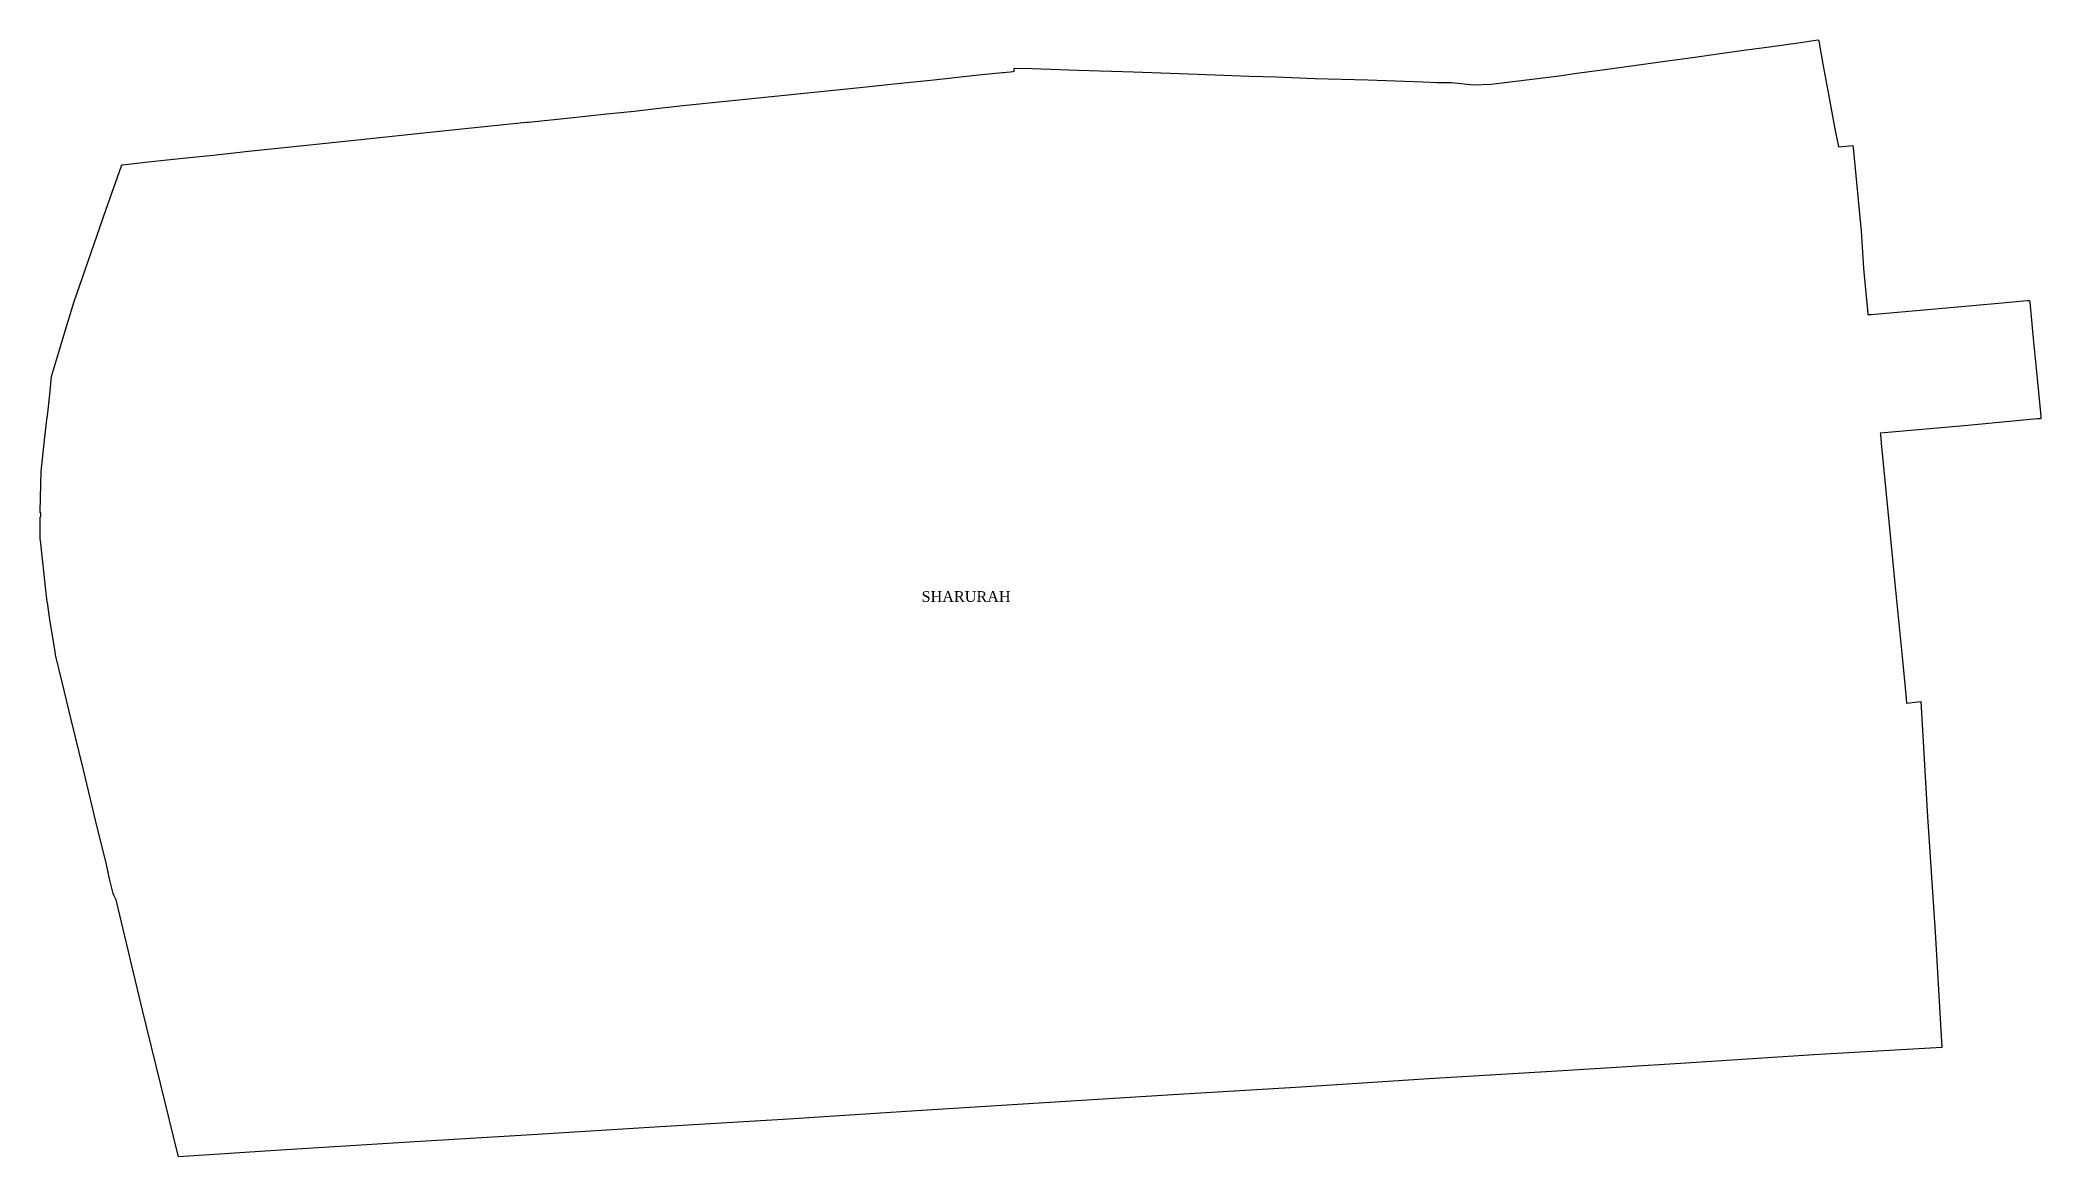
# Model space of a CAD drawing. Header units: inches. Extents: x 0.63 to 3.42, y -0.46 to 2.65.
# Drawn here: x 2.82846 to 2.8395, y -0.30529 to -0.29912 of the extents above; entities that cross this region are included whole.
import ezdxf
from ezdxf.enums import TextEntityAlignment as Align

# ---------------------------------------------------------------- set-up
doc = ezdxf.new("R2010")
doc.units = ezdxf.units.IN
doc.header["$MEASUREMENT"] = 0
doc.layers.add('Polygons', color=163, linetype='Continuous', true_color=0x4576f4)
doc.layers.add('PolygonsAnno', color=252, linetype='Continuous', true_color=0x997681)
doc.styles.add('Times New Roman', font='times.ttf')

msp = doc.modelspace()

# ---------------------------------------------------------------- texts
at = {"layer": 'PolygonsAnno', "color": 1, "style": 'Times New Roman'}
msp.add_text('SHARURAH', height=0.0000591, dxfattribs=at).set_placement((2.833328, -0.302243), align=Align.BOTTOM_LEFT)

# ---------------------------------------------------------------- linework, layer by layer
at = {"layer": 'Polygons'}
msp.add_polyline3d([(2.838301, -0.299257, 0), (2.838334, -0.299434, 0), (2.838365, -0.299605, 0), (2.838386, -0.299713, 0), (2.838466, -0.299706, 0), (2.838469, -0.299738, 0), (2.838512, -0.30018, 0), (2.838524, -0.300386, 0), (2.838546, -0.300615, 0), (2.838548, -0.300641, 0), (2.838557, -0.30064, 0), (2.838568, -0.300639, 0), (2.8389, -0.30061, 0), (2.83927, -0.300576, 0), (2.839428, -0.300562, 0), (2.839441, -0.300562, 0), (2.839442, -0.300571, 0), (2.839461, -0.300772, 0), (2.839483, -0.300993, 0), (2.839503, -0.3012, 0), (2.839504, -0.301214, 0), (2.839499, -0.301215, 0), (2.839483, -0.301216, 0), (2.8391, -0.301251, 0), (2.838639, -0.301292, 0), (2.838617, -0.301294, 0), (2.838618, -0.301302, 0), (2.838623, -0.30135, 0), (2.838659, -0.301725, 0), (2.838698, -0.302124, 0), (2.838738, -0.302528, 0), (2.838752, -0.30268, 0), (2.83876, -0.302759, 0), (2.838762, -0.302785, 0), (2.838842, -0.302775, 0), (2.838878, -0.303412, 0), (2.838921, -0.304048, 0), (2.838957, -0.304684, 0), (2.83825, -0.304725, 0), (2.837544, -0.304771, 0), (2.836835, -0.304815, 0), (2.836127, -0.304857, 0), (2.835422, -0.304903, 0), (2.834715, -0.304947, 0), (2.834006, -0.304991, 0), (2.8333, -0.305034, 0), (2.832593, -0.30508, 0), (2.831886, -0.305122, 0), (2.831178, -0.305166, 0), (2.830471, -0.305209, 0), (2.829764, -0.305253, 0), (2.829228, -0.305289, 0), (2.82903, -0.304478, 0), (2.828884, -0.303869, 0), (2.828871, -0.303844, 0), (2.828867, -0.303834, 0), (2.828847, -0.303754, 0), (2.82883, -0.303674, 0), (2.828771, -0.303431, 0), (2.828704, -0.303152, 0), (2.828634, -0.302867, 0), (2.828588, -0.302676, 0), (2.82855, -0.302517, 0), (2.828547, -0.302501, 0), (2.828519, -0.302322, 0), (2.828505, -0.302228, 0), (2.828504, -0.302226, 0), (2.828501, -0.30221, 0), (2.828501, -0.302207, 0), (2.828498, -0.302178, 0), (2.828467, -0.301887, 0), (2.828465, -0.301877, 0), (2.828464, -0.301757, 0), (2.828469, -0.301755, 0), (2.828468, -0.301752, 0), (2.828469, -0.301737, 0), (2.828468, -0.301736, 0), (2.828465, -0.30173, 0), (2.828464, -0.301725, 0), (2.82847, -0.301505, 0), (2.828489, -0.301332, 0), (2.828504, -0.301204, 0), (2.828505, -0.301199, 0), (2.828518, -0.30108, 0), (2.828527, -0.300982, 0), (2.82856, -0.300871, 0), (2.828617, -0.300681, 0), (2.828653, -0.300568, 0), (2.828713, -0.300392, 0), (2.828762, -0.300249, 0), (2.828827, -0.300063, 0), (2.828914, -0.299819, 0), (2.828916, -0.299814, 0), (2.828921, -0.299813, 0), (2.829061, -0.299797, 0), (2.82927, -0.299775, 0), (2.82942, -0.299759, 0), (2.829614, -0.299738, 0), (2.829846, -0.299714, 0), (2.830094, -0.299688, 0), (2.830251, -0.299672, 0), (2.830598, -0.299635, 0), (2.830844, -0.299609, 0), (2.831149, -0.299578, 0), (2.831159, -0.299577, 0), (2.83139, -0.299554, 0), (2.831592, -0.299532, 0), (2.831742, -0.299517, 0), (2.831896, -0.299499, 0), (2.83201, -0.299486, 0), (2.832212, -0.299466, 0), (2.83241, -0.299446, 0), (2.832789, -0.299407, 0), (2.832987, -0.299386, 0), (2.833212, -0.299362, 0), (2.833396, -0.299344, 0), (2.833642, -0.299317, 0), (2.833774, -0.299304, 0), (2.83378, -0.299303, 0), (2.833797, -0.299302, 0), (2.833816, -0.299299, 0), (2.833834, -0.299298, 0), (2.833839, -0.299297, 0), (2.833839, -0.299295, 0), (2.833838, -0.299282, 0), (2.83384, -0.29928, 0), (2.833938, -0.299282, 0), (2.834191, -0.29929, 0), (2.834498, -0.2993, 0), (2.83485, -0.299313, 0), (2.835138, -0.299324, 0), (2.835284, -0.299328, 0), (2.835498, -0.299336, 0), (2.835791, -0.299344, 0), (2.836093, -0.299355, 0), (2.836172, -0.299358, 0), (2.836251, -0.299358, 0), (2.836373, -0.299371, 0), (2.83647, -0.299368, 0), (2.836846, -0.299322, 0), (2.836943, -0.299308, 0), (2.837139, -0.299281, 0), (2.837204, -0.299272, 0), (2.837323, -0.299256, 0), (2.837456, -0.299237, 0), (2.837581, -0.29922, 0), (2.837734, -0.299199, 0), (2.837877, -0.299179, 0), (2.838006, -0.299161, 0), (2.838178, -0.299138, 0), (2.838273, -0.299124, 0), (2.838276, -0.299125, 0), (2.838278, -0.299129, 0), (2.83829, -0.299194, 0)], close=True, dxfattribs=at)

msp.set_redraw_order([(e.dxf.handle, doc.entitydb.next_handle()) for e in msp.query("TEXT MTEXT ATTDEF DIMENSION ARC_DIMENSION")])  # texts and dimensions are drawn at this point

doc.saveas('drawing.dxf')
